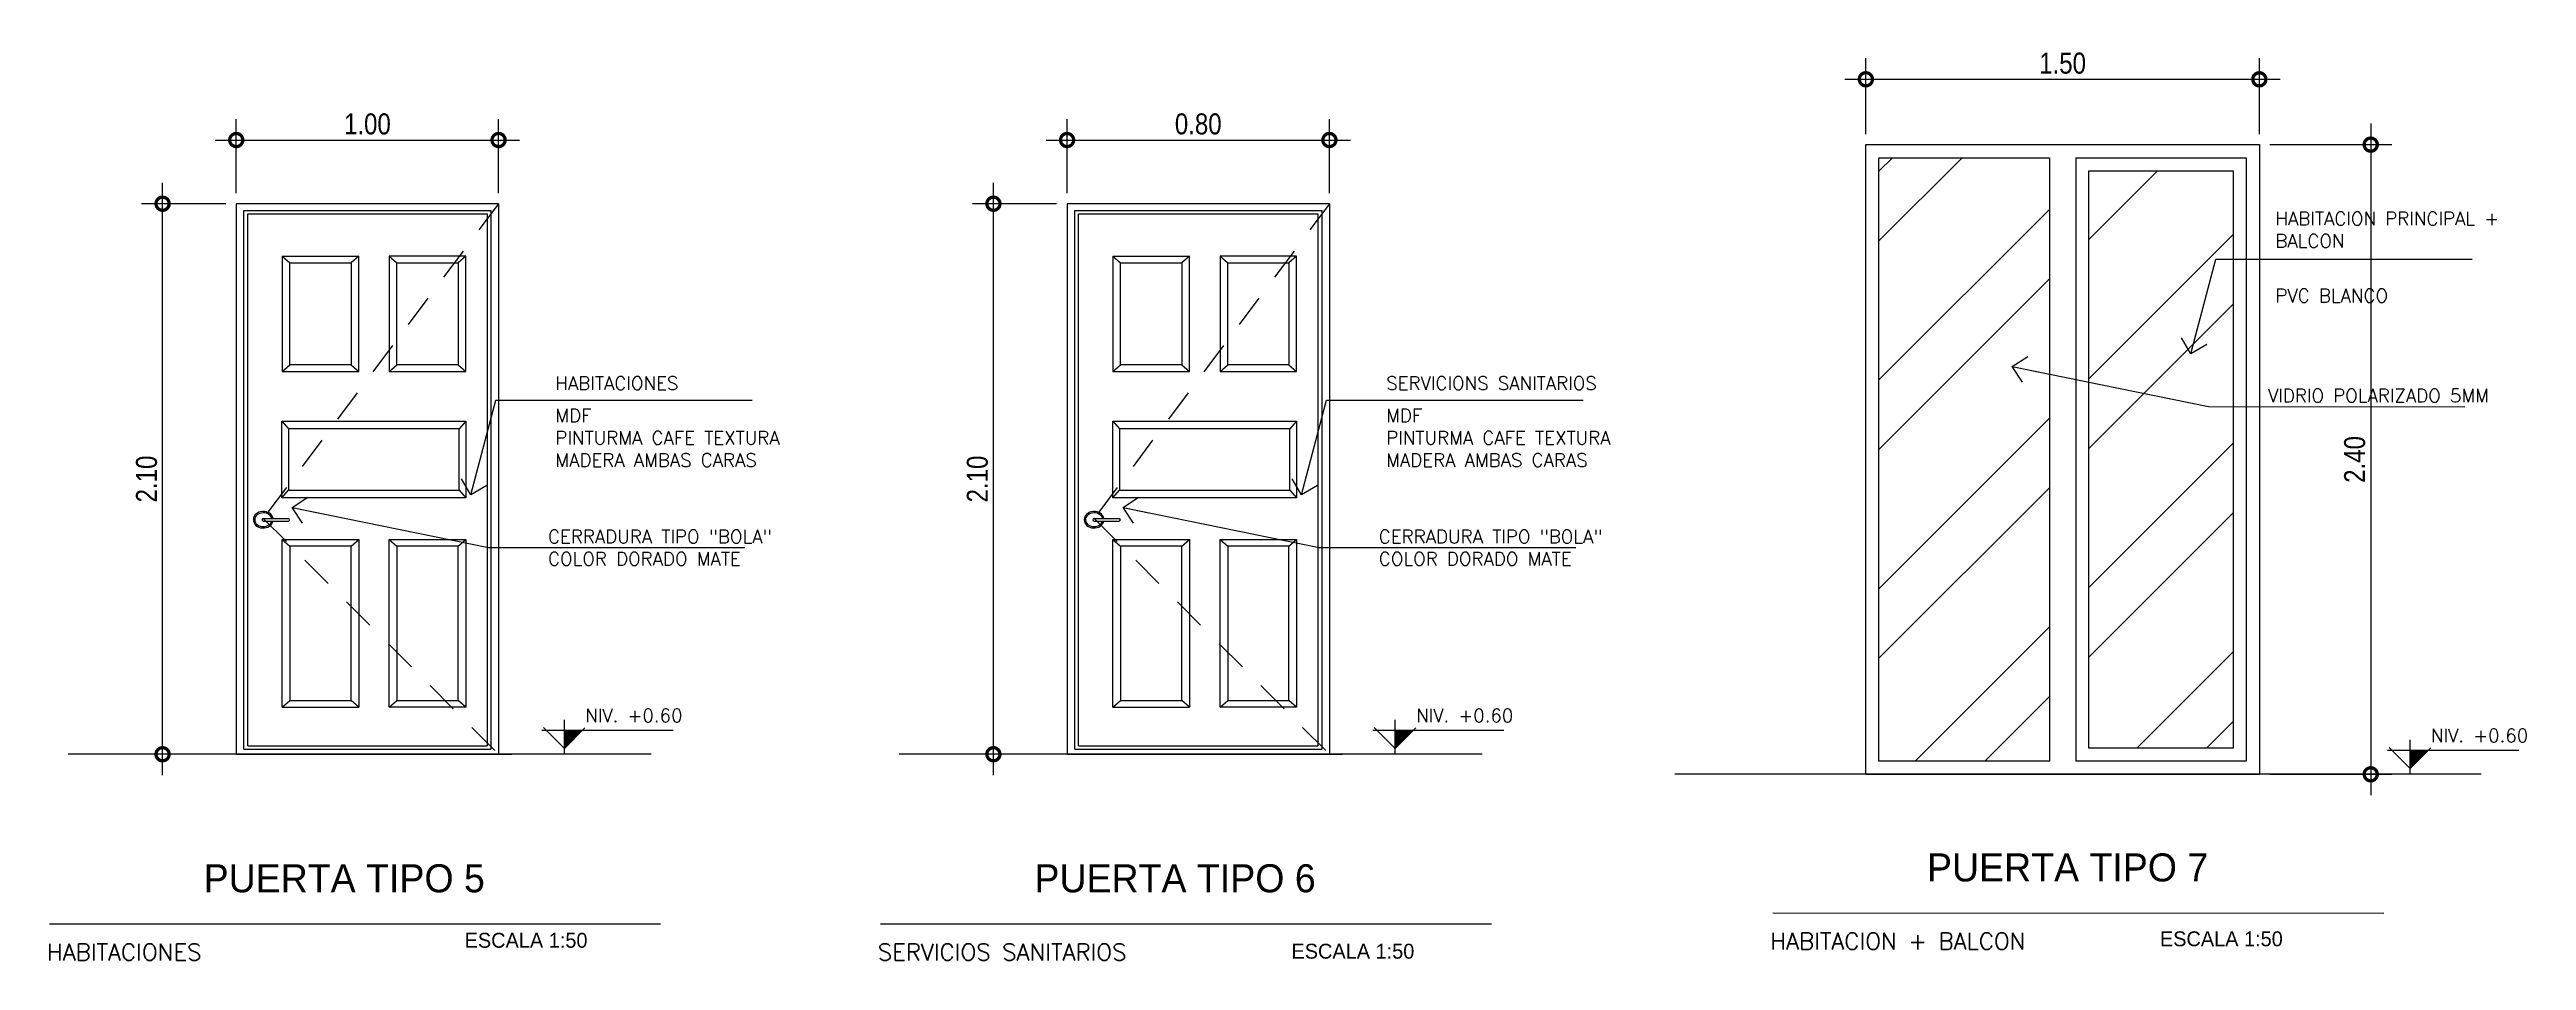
# Model space of a CAD drawing. Header units: inches. Extents: x -9 to 337, y -247 to 209.
# Drawn here: x 112.29 to 121.73, y -23.95 to -20.47 of the extents above; entities that cross this region are included whole.
import ezdxf

# ---------------------------------------------------------------- set-up
doc = ezdxf.new("R2010")
doc.units = ezdxf.units.IN
doc.header["$MEASUREMENT"] = 0
doc.header["$PDMODE"] = 34
doc.linetypes.add('DASHED2', pattern=[0.375, 0.25, -0.125])
doc.linetypes.add('HIDDEN', pattern=[0.375, 0.25, -0.125])
for name, color, linetype in [('A_COTAS', 1, 'Continuous'), ('CAJETIN', 5, 'DASHED2'), ('Textos', 2, 'Continuous'), ('ventanas', 1, 'Continuous')]:
    doc.layers.add(name, color=color, linetype=linetype)
doc.styles.add('ARIAL', font='arial.ttf', dxfattribs={"height": 0.14})
doc.styles.add('ML', font='ARIALN.TTF')
doc.styles.add('NT_25', font='romans.shx', dxfattribs={"height": 0.0509})
doc.dimstyles.new('DD_20 G', dxfattribs={"dimtxt": 0.08, "dimasz": 0.1, "dimexe": 0.08, "dimexo": 0.04, "dimgap": 0.02, "dimtad": 1, "dimzin": 0, "dimdsep": 46, "dimtxsty": 'ML', "dimblk": 'DOTSMALL', "dimcen": 0.09, "dimdle": 0.08, "dimclrd": 1, "dimclre": 1, "dimclrt": 2, "dimadec": 0, "dimazin": 0, "dimtfac": 1, "dimtofl": 0, "dimtmove": 2, "dimatfit": 3, "dimldrblk": 'OPEN90', "dimfxl": 1, "dimtolj": 1, "dimtzin": 0, "dimarcsym": 0})

msp = doc.modelspace()

# ---------------------------------------------------------------- texts
at = {"layer": 'CAJETIN', "color": 1, "char_height": 0.106867, "attachment_point": 5, "style": 'ARIAL'}
for s, insert in [('{\\fBankGothic Lt BT|b0|i0|c0|p34;\\C3;PUERTA TIPO 5}', (113.4125, -23.6345)), ('{\\fBankGothic Lt BT|b0|i0|c0|p34;\\C3;PUERTA TIPO 6}', (116.5797, -23.6345)), ('{\\fBankGothic Lt BT|b0|i0|c0|p34;\\C3;PUERTA TIPO 7}', (119.9821, -23.593))]:
    msp.add_mtext(s, dxfattribs=dict(at, insert=insert))
at = {"layer": 'CAJETIN', "color": 2, "char_height": 0.056763, "width": 3.551236, "attachment_point": 1, "style": 'ARIAL'}
for insert in [(113.8714, -23.8416), (117.0234, -23.8833), (120.3339, -23.836)]:
    msp.add_mtext('{\\fBankGothic Lt BT|b0|i0|c0|p34;ESCALA 1:50}', dxfattribs=dict(at, insert=insert))
at = {"layer": 'Textos', "color": 1, "style": 'NT_25'}
for s, p in [('HABITACIONES', (112.2793, -23.9469)), ('SERVICIOS SANITARIOS', (115.4465, -23.9469)), ('HABITACION + BALCON ', (118.8489, -23.9054))]:
    msp.add_text(s, height=0.06394, dxfattribs=at).set_placement(p)
at = {"layer": 'ventanas', "color": 3, "char_height": 0.0509, "width": 1.011541, "attachment_point": 1, "style": 'NT_25'}
for s, insert in [('HABITACION PRINCIPAL + BALCON', (120.7741, -21.094)), ('PVC BLANCO', (120.7741, -21.3876)), ('HABITACIONES', (114.2173, -21.7212)), ('SERVICIONS SANITARIOS', (117.3845, -21.7212)), ('VIDRIO POLARIZADO 5MM ', (120.7459, -21.7686)), ('MDF\\PPINTURMA CAFE TEXTURA MADERA AMBAS CARAS', (114.2173, -21.8444)), ('MDF\\PPINTURMA CAFE TEXTURA MADERA AMBAS CARAS', (117.3845, -21.8444)), ('CERRADURA TIPO "BOLA" COLOR DORADO MATE ', (114.1891, -22.3058)), ('CERRADURA TIPO "BOLA" COLOR DORADO MATE ', (117.3563, -22.3058))]:
    msp.add_mtext(s, dxfattribs=dict(at, insert=insert))

# ---------------------------------------------------------------- blocks, each defined once
blk = doc.blocks.new('ENIV 25')
at = {"linetype": 'Continuous'}
blk.add_hatch(color=256, dxfattribs=at).paths.add_polyline_path([(0.0703, 0.0703), (0, 0.0703), (0, 0)])
for p, q in [((0, -0.0216), (0, 0.1096)), ((-0.0857, 0.0703), (0.4143, 0.0703)), ((-0.08, 0.08), (0, 0)), ((0.0786, 0.0786), (0, 0))]:
    blk.add_line(p, q, dxfattribs=at)
at = {"color": 0, "style": 'NT_25', "flags": 4}
blk.add_attdef('ENIV_25', (0.0794, 0.1006), '', height=0.0509, dxfattribs=at)
blk = doc.blocks.new('_DotSmall')
at = {"color": 0, "linetype": 'ByBlock', "const_width": 0.5}
blk.add_lwpolyline([(-0.0625, 0, 1), (0.0625, 0, 1)], format="xyb", close=True, dxfattribs=at)
blk = doc.blocks.new('_Open90')
at = {"color": 0, "linetype": 'ByBlock', "lineweight": -2}
for p, q in [((0, 0), (-1, 0)), ((-0.5, 0.5), (0, 0)), ((0, 0), (-0.5, -0.5))]:
    blk.add_line(p, q, dxfattribs=at)
blk = doc.blocks.new('*D242')
at = {"color": 1, "lineweight": -2, "transparency": 16777216}
for p, q in [((113.0008, -21.0226), (113.0008, -20.7398)), ((114.0008, -21.0226), (114.0008, -20.7398)), ((112.9208, -20.8198), (114.0808, -20.8198))]:
    blk.add_line(p, q, dxfattribs=at)
at = {"layer": 'DEFPOINTS', "color": 0, "transparency": 16777216}
for p in [(114.0008, -20.8198), (113.0008, -21.0626), (114.0008, -21.0626)]:
    blk.add_point(p, dxfattribs=at)
at = {"color": 1, "lineweight": -2, "transparency": 16777216, "xscale": 0.1, "yscale": 0.1, "zscale": 0.1, "rotation": 180}
blk.add_blockref('_DotSmall', (113.0008, -20.8198), dxfattribs=at)
at = {"color": 1, "lineweight": -2, "transparency": 16777216, "xscale": 0.1, "yscale": 0.1, "zscale": 0.1}
blk.add_blockref('_DotSmall', (114.0008, -20.8198), dxfattribs=at)
at = {"color": 2, "transparency": 16777216, "insert": (113.5008, -20.7589), "char_height": 0.08, "attachment_point": 5, "style": 'ML'}
blk.add_mtext('\\A1;1.00', dxfattribs=at)
blk = doc.blocks.new('*D243')
at = {"color": 1, "lineweight": -2, "transparency": 16777216}
for p, q in [((112.72, -23.241), (112.72, -20.9826)), ((112.9608, -21.0626), (112.64, -21.0626)), ((112.9608, -23.161), (112.64, -23.161))]:
    blk.add_line(p, q, dxfattribs=at)
at = {"layer": 'DEFPOINTS', "color": 0, "transparency": 16777216}
for p in [(112.72, -21.0626), (113.0008, -21.0626), (113.0008, -23.161)]:
    blk.add_point(p, dxfattribs=at)
at = {"color": 1, "lineweight": -2, "transparency": 16777216, "xscale": 0.1, "yscale": 0.1, "zscale": 0.1}
for p, rotation in [((112.72, -21.0626), 90), ((112.72, -23.161), 270)]:
    blk.add_blockref('_DotSmall', p, dxfattribs=dict(at, rotation=rotation))
at = {"color": 2, "transparency": 16777216, "insert": (112.6591, -22.1118), "char_height": 0.08, "attachment_point": 5, "rotation": 90, "style": 'ML'}
blk.add_mtext('\\A1;2.10', dxfattribs=at)
blk = doc.blocks.new('*D271')
at = {"color": 1, "lineweight": -2, "transparency": 16777216}
for p, q in [((119.213, -20.7973), (119.213, -20.5083)), ((120.713, -20.7973), (120.713, -20.5083)), ((119.133, -20.5883), (120.793, -20.5883))]:
    blk.add_line(p, q, dxfattribs=at)
at = {"layer": 'DEFPOINTS', "color": 0, "transparency": 16777216}
for p in [(120.713, -20.5883), (119.213, -20.8373), (120.713, -20.8373)]:
    blk.add_point(p, dxfattribs=at)
at = {"color": 1, "lineweight": -2, "transparency": 16777216, "xscale": 0.1, "yscale": 0.1, "zscale": 0.1, "rotation": 180}
blk.add_blockref('_DotSmall', (119.213, -20.5883), dxfattribs=at)
at = {"color": 1, "lineweight": -2, "transparency": 16777216, "xscale": 0.1, "yscale": 0.1, "zscale": 0.1}
blk.add_blockref('_DotSmall', (120.713, -20.5883), dxfattribs=at)
at = {"color": 2, "transparency": 16777216, "insert": (119.963, -20.5274), "char_height": 0.08, "attachment_point": 5, "style": 'ML'}
blk.add_mtext('\\A1;1.50', dxfattribs=at)
blk = doc.blocks.new('*D272')
at = {"color": 1, "lineweight": -2, "transparency": 16777216}
for p, q in [((121.1376, -20.7573), (121.1376, -23.3173)), ((120.753, -20.8373), (121.2176, -20.8373)), ((120.753, -23.2373), (121.2176, -23.2373))]:
    blk.add_line(p, q, dxfattribs=at)
at = {"layer": 'DEFPOINTS', "color": 0, "transparency": 16777216}
for p in [(120.713, -20.8373), (120.713, -23.2373), (121.1376, -23.2373)]:
    blk.add_point(p, dxfattribs=at)
at = {"color": 1, "lineweight": -2, "transparency": 16777216, "xscale": 0.1, "yscale": 0.1, "zscale": 0.1}
for p, rotation in [((121.1376, -20.8373), 90), ((121.1376, -23.2373), 270)]:
    blk.add_blockref('_DotSmall', p, dxfattribs=dict(at, rotation=rotation))
at = {"color": 2, "transparency": 16777216, "insert": (121.0767, -22.0373), "char_height": 0.08, "attachment_point": 5, "rotation": 90, "style": 'ML'}
blk.add_mtext('\\A1;2.40', dxfattribs=at)
blk = doc.blocks.new('*D275')
at = {"color": 1, "lineweight": -2, "transparency": 16777216}
for p, q in [((116.168, -21.0226), (116.168, -20.7398)), ((117.168, -21.0226), (117.168, -20.7398)), ((116.088, -20.8198), (117.248, -20.8198))]:
    blk.add_line(p, q, dxfattribs=at)
at = {"layer": 'DEFPOINTS', "color": 0, "transparency": 16777216}
for p in [(117.168, -20.8198), (116.168, -21.0626), (117.168, -21.0626)]:
    blk.add_point(p, dxfattribs=at)
at = {"color": 1, "lineweight": -2, "transparency": 16777216, "xscale": 0.1, "yscale": 0.1, "zscale": 0.1, "rotation": 180}
blk.add_blockref('_DotSmall', (116.168, -20.8198), dxfattribs=at)
at = {"color": 1, "lineweight": -2, "transparency": 16777216, "xscale": 0.1, "yscale": 0.1, "zscale": 0.1}
blk.add_blockref('_DotSmall', (117.168, -20.8198), dxfattribs=at)
at = {"color": 2, "transparency": 16777216, "insert": (116.668, -20.7589), "char_height": 0.08, "attachment_point": 5, "style": 'ML'}
blk.add_mtext('\\A1;0.80', dxfattribs=at)
blk = doc.blocks.new('*D276')
at = {"color": 1, "lineweight": -2, "transparency": 16777216}
for p, q in [((115.8872, -23.241), (115.8872, -20.9826)), ((116.128, -21.0626), (115.8072, -21.0626)), ((116.128, -23.161), (115.8072, -23.161))]:
    blk.add_line(p, q, dxfattribs=at)
at = {"layer": 'DEFPOINTS', "color": 0, "transparency": 16777216}
for p in [(115.8872, -21.0626), (116.168, -21.0626), (116.168, -23.161)]:
    blk.add_point(p, dxfattribs=at)
at = {"color": 1, "lineweight": -2, "transparency": 16777216, "xscale": 0.1, "yscale": 0.1, "zscale": 0.1}
for p, rotation in [((115.8872, -21.0626), 90), ((115.8872, -23.161), 270)]:
    blk.add_blockref('_DotSmall', p, dxfattribs=dict(at, rotation=rotation))
at = {"color": 2, "transparency": 16777216, "insert": (115.8263, -22.1118), "char_height": 0.08, "attachment_point": 5, "rotation": 90, "style": 'ML'}
blk.add_mtext('\\A1;2.10', dxfattribs=at)

# ---------------------------------------------------------------- dimensions: what is measured, and where the dimension line sits
dim = msp.add_linear_dim(base=(120.713, -20.5883), p1=(119.213, -20.8373), p2=(120.713, -20.8373), dimstyle='DD_20 G')
dim.commit()
dim.dimension.update_dxf_attribs({"geometry": '*D271', "text_midpoint": (119.963, -20.5274)})
for base, p1, p2, text, picture, middle in [((114.0008, -20.8198), (113.0008, -21.0626), (114.0008, -21.0626), '1.00', '*D242', (113.5008, -20.7589)), ((117.168, -20.8198), (116.168, -21.0626), (117.168, -21.0626), '0.80', '*D275', (116.668, -20.7589))]:
    dim = msp.add_linear_dim(base=base, p1=p1, p2=p2, text=text, dimstyle='DD_20 G')
    dim.commit()
    dim.dimension.update_dxf_attribs({"geometry": picture, "text_midpoint": middle})
for base, p1, p2, picture, middle in [((121.1376, -23.2373), (120.713, -20.8373), (120.713, -23.2373), '*D272', (121.0767, -22.0373)), ((112.72, -21.0626), (113.0008, -23.161), (113.0008, -21.0626), '*D243', (112.6591, -22.1118)), ((115.8872, -21.0626), (116.168, -23.161), (116.168, -21.0626), '*D276', (115.8263, -22.1118))]:
    dim = msp.add_linear_dim(base=base, p1=p1, p2=p2, angle=90, dimstyle='DD_20 G')
    dim.commit()
    dim.dimension.update_dxf_attribs({"geometry": picture, "text_midpoint": middle})

# ---------------------------------------------------------------- hatches: boundary and pattern name
at = {"transparency": 33554610}
h = msp.add_hatch(dxfattribs=at)
h.set_pattern_fill('ANSI32', color=8, scale=1.5)
h.set_pattern_definition([(45, (17.4801, -146.5866), (-0.3977476, 0.3977476), []), (45, (17.74525, -146.5866), (-0.3977476, 0.3977476), [])])
h.paths.add_polyline_path([(119.913, -20.8873), (119.263, -20.8873), (119.263, -23.1873), (119.913, -23.1873)])
h.paths.add_polyline_path([(120.613, -20.9373), (120.063, -20.9373), (120.063, -23.1373), (120.613, -23.1373)])

# ---------------------------------------------------------------- linework, layer by layer
at = {"color": 2}
for p, q in [((119.213, -20.8373), (120.713, -20.8373)), ((119.913, -20.8873), (119.913, -23.1873)), ((120.013, -20.8873), (120.013, -23.1873)), ((114.0008, -21.0626), (113.0008, -21.0626)), ((114.0008, -21.0626), (113.0008, -21.0626)), ((113.0008, -21.0626), (113.0008, -23.161)), ((114.0008, -21.0626), (114.0008, -23.161)), ((114.0008, -21.0626), (114.0008, -23.161)), ((117.168, -21.0626), (116.168, -21.0626)), ((117.168, -21.0626), (116.168, -21.0626)), ((116.168, -21.0626), (116.168, -23.161)), ((117.168, -21.0626), (117.168, -23.161)), ((117.168, -21.0626), (117.168, -23.161)), ((114.0008, -23.161), (113.0008, -23.161)), ((117.168, -23.161), (116.168, -23.161)), ((119.213, -23.2373), (120.713, -23.2373)), ((118.8587, -23.7659), (121.1879, -23.7663)), ((112.2891, -23.8074), (114.6183, -23.8078)), ((115.4563, -23.8074), (117.7855, -23.8078))]:
    msp.add_line(p, q, dxfattribs=at)
at = {"color": 8}
for p, q in [((113.03, -21.088), (113.9716, -21.088)), ((113.03, -23.1417), (113.03, -21.088)), ((113.0446, -23.129), (113.0446, -21.1007)), ((113.0446, -21.1007), (113.9571, -21.1007)), ((113.9571, -21.1007), (113.9571, -23.129)), ((113.9716, -21.088), (113.9716, -23.1417)), ((116.1972, -21.088), (117.1389, -21.088)), ((116.1972, -23.1417), (116.1972, -21.088)), ((116.2118, -23.129), (116.2118, -21.1007)), ((116.2118, -21.1007), (117.1243, -21.1007)), ((117.1243, -21.1007), (117.1243, -23.129)), ((117.1389, -21.088), (117.1389, -23.1417)), ((113.1758, -21.2626), (113.4675, -21.2626)), ((113.1758, -21.2626), (113.1758, -21.7016)), ((113.1758, -21.2626), (113.205, -21.288)), ((113.205, -21.288), (113.4383, -21.288)), ((113.205, -21.6762), (113.205, -21.288)), ((113.4675, -21.2626), (113.4383, -21.288)), ((113.4383, -21.288), (113.4383, -21.6762)), ((113.4675, -21.7016), (113.4675, -21.2626)), ((113.5841, -21.2626), (113.5841, -21.7016)), ((113.8758, -21.2626), (113.5841, -21.2626)), ((113.5841, -21.2626), (113.6133, -21.288)), ((113.6133, -21.6762), (113.6133, -21.288)), ((113.6133, -21.288), (113.8466, -21.288)), ((113.8758, -21.2626), (113.8466, -21.288)), ((113.8466, -21.288), (113.8466, -21.6762)), ((113.8758, -21.7016), (113.8758, -21.2626)), ((116.343, -21.2626), (116.6347, -21.2626)), ((116.343, -21.2626), (116.343, -21.7016)), ((116.343, -21.2626), (116.3722, -21.288)), ((116.3722, -21.288), (116.6055, -21.288)), ((116.3722, -21.6762), (116.3722, -21.288)), ((116.6347, -21.2626), (116.6055, -21.288)), ((116.6055, -21.288), (116.6055, -21.6762)), ((116.6347, -21.7016), (116.6347, -21.2626)), ((116.7514, -21.2626), (116.7514, -21.7016)), ((117.043, -21.2626), (116.7514, -21.2626)), ((116.7514, -21.2626), (116.7805, -21.288)), ((116.7805, -21.6762), (116.7805, -21.288)), ((116.7805, -21.288), (117.0139, -21.288)), ((117.043, -21.2626), (117.0139, -21.288)), ((117.0139, -21.288), (117.0139, -21.6762)), ((117.043, -21.7016), (117.043, -21.2626)), ((113.1758, -21.7016), (113.205, -21.6762)), ((113.1758, -21.7016), (113.4675, -21.7016)), ((113.4383, -21.6762), (113.205, -21.6762)), ((113.4383, -21.6762), (113.4675, -21.7016)), ((113.5841, -21.7016), (113.6133, -21.6762)), ((113.5841, -21.7016), (113.8758, -21.7016)), ((113.8466, -21.6762), (113.6133, -21.6762)), ((113.8466, -21.6762), (113.8758, -21.7016)), ((116.343, -21.7016), (116.3722, -21.6762)), ((116.343, -21.7016), (116.6347, -21.7016)), ((116.6055, -21.6762), (116.3722, -21.6762)), ((116.6055, -21.6762), (116.6347, -21.7016)), ((116.7514, -21.7016), (116.7805, -21.6762)), ((116.7514, -21.7016), (117.043, -21.7016)), ((117.0139, -21.6762), (116.7805, -21.6762)), ((117.0139, -21.6762), (117.043, -21.7016)), ((113.1748, -21.892), (113.8758, -21.892)), ((113.1748, -22.1836), (113.1748, -21.892)), ((113.1748, -21.892), (113.2002, -21.9211)), ((113.8758, -21.892), (113.8504, -21.9211)), ((113.8758, -21.892), (113.8758, -22.1836)), ((116.342, -21.892), (117.043, -21.892)), ((116.342, -22.1836), (116.342, -21.892)), ((116.342, -21.892), (116.3674, -21.9211)), ((117.043, -21.892), (117.0176, -21.9211)), ((117.043, -21.892), (117.043, -22.1836)), ((113.8504, -21.9211), (113.2002, -21.9211)), ((113.2002, -21.9211), (113.2002, -22.1545)), ((113.8504, -22.1545), (113.8504, -21.9211)), ((117.0176, -21.9211), (116.3674, -21.9211)), ((116.3674, -21.9211), (116.3674, -22.1545)), ((117.0176, -22.1545), (117.0176, -21.9211)), ((113.1748, -22.1836), (113.2002, -22.1545)), ((113.8758, -22.1836), (113.1748, -22.1836)), ((113.2002, -22.1545), (113.8504, -22.1545)), ((113.8504, -22.1545), (113.8758, -22.1836)), ((116.342, -22.1836), (116.3674, -22.1545)), ((117.043, -22.1836), (116.342, -22.1836)), ((116.3674, -22.1545), (117.0176, -22.1545)), ((117.0176, -22.1545), (117.043, -22.1836)), ((113.1039, -22.262), (113.1989, -22.262)), ((113.1039, -22.272), (113.1989, -22.272)), ((116.2711, -22.262), (116.3661, -22.262)), ((116.2711, -22.272), (116.3661, -22.272)), ((113.1758, -22.3418), (113.4675, -22.3418)), ((113.1758, -22.9809), (113.1758, -22.3418)), ((113.1758, -22.3418), (113.205, -22.3672)), ((113.4383, -22.3672), (113.205, -22.3672)), ((113.205, -22.3672), (113.205, -22.9555)), ((113.4383, -22.3672), (113.4675, -22.3418)), ((113.4383, -22.9555), (113.4383, -22.3672)), ((113.4675, -22.3418), (113.4675, -22.9809)), ((113.5841, -22.3418), (113.8758, -22.3418)), ((113.5841, -22.3418), (113.6133, -22.3672)), ((113.5841, -22.9809), (113.5841, -22.3418)), ((113.6133, -22.3672), (113.6133, -22.9555)), ((113.8466, -22.3672), (113.6133, -22.3672)), ((113.8466, -22.3672), (113.8758, -22.3418)), ((113.8466, -22.9555), (113.8466, -22.3672)), ((113.8758, -22.3418), (113.8758, -22.9809)), ((116.343, -22.3418), (116.6347, -22.3418)), ((116.343, -22.9809), (116.343, -22.3418)), ((116.343, -22.3418), (116.3722, -22.3672)), ((116.6055, -22.3672), (116.3722, -22.3672)), ((116.3722, -22.3672), (116.3722, -22.9555)), ((116.6055, -22.3672), (116.6347, -22.3418)), ((116.6055, -22.9555), (116.6055, -22.3672)), ((116.6347, -22.3418), (116.6347, -22.9809)), ((116.7514, -22.3418), (117.043, -22.3418)), ((116.7514, -22.3418), (116.7805, -22.3672)), ((116.7514, -22.9809), (116.7514, -22.3418)), ((116.7805, -22.3672), (116.7805, -22.9555)), ((117.0139, -22.3672), (116.7805, -22.3672)), ((117.0139, -22.3672), (117.043, -22.3418)), ((117.0139, -22.9555), (117.0139, -22.3672)), ((117.043, -22.3418), (117.043, -22.9809)), ((113.1758, -22.9809), (113.205, -22.9555)), ((113.1758, -22.9809), (113.4675, -22.9809)), ((113.205, -22.9555), (113.4383, -22.9555)), ((113.4675, -22.9809), (113.4383, -22.9555)), ((113.5841, -22.9809), (113.6133, -22.9555)), ((113.8758, -22.9809), (113.5841, -22.9809)), ((113.6133, -22.9555), (113.8466, -22.9555)), ((113.8758, -22.9809), (113.8466, -22.9555)), ((116.343, -22.9809), (116.3722, -22.9555)), ((116.343, -22.9809), (116.6347, -22.9809)), ((116.3722, -22.9555), (116.6055, -22.9555)), ((116.6347, -22.9809), (116.6055, -22.9555)), ((116.7514, -22.9809), (116.7805, -22.9555)), ((117.043, -22.9809), (116.7514, -22.9809)), ((116.7805, -22.9555), (117.0139, -22.9555)), ((117.043, -22.9809), (117.0139, -22.9555)), ((113.0446, -23.129), (113.9571, -23.129)), ((116.2118, -23.129), (117.1243, -23.129)), ((113.0008, -23.161), (114.0508, -23.161)), ((113.03, -23.1417), (113.9716, -23.1417)), ((116.168, -23.161), (117.218, -23.161)), ((116.1972, -23.1417), (117.1389, -23.1417))]:
    msp.add_line(p, q, dxfattribs=at)
at = {"color": 6}
for p, q in [((114.5826, -23.161), (112.3606, -23.161)), ((117.7498, -23.161), (115.5278, -23.161)), ((121.558, -23.2373), (118.4844, -23.2373))]:
    msp.add_line(p, q, dxfattribs=at)
at = {"color": 2}
for points in [[(119.213, -20.8373), (120.713, -20.8373), (120.713, -23.2373), (119.213, -23.2373)], [(120.063, -20.9373), (120.613, -20.9373), (120.613, -23.1373), (120.063, -23.1373)]]:
    msp.add_lwpolyline(points, close=True, dxfattribs=at)
for points in [[(119.913, -23.1873), (119.263, -23.1873), (119.263, -20.8873), (119.913, -20.8873)], [(120.013, -20.8873), (120.663, -20.8873), (120.663, -23.1873), (120.013, -23.1873)]]:
    msp.add_lwpolyline(points, dxfattribs=at)
at = {"color": 8, "linetype": 'HIDDEN', "ltscale": 0.5, "transparency": 33554610}
for points in [[(114.0008, -21.0626), (113.1039, -22.262), (114.0008, -23.161)], [(117.168, -21.0626), (116.2711, -22.262), (117.168, -23.161)]]:
    msp.add_lwpolyline(points, dxfattribs=at)
at = {"color": 8}
for centre, start, end in [((113.1039, -22.267), 90, 270), ((113.1989, -22.267), 270, 90), ((116.2711, -22.267), 90, 270), ((116.3661, -22.267), 270, 90)]:
    msp.add_arc(centre, 0.005, start, end, dxfattribs=at)
for centre in [(113.1039, -22.267), (116.2711, -22.267)]:
    msp.add_ellipse(centre, major_axis=(0.0379, 0), ratio=0.835346, start_param=0.158494, end_param=6.124691, dxfattribs=at)
for points in [[(113.1365, -22.2629), (113.1348, -22.2541), (113.1269, -22.2457), (113.0996, -22.2369), (113.0789, -22.245), (113.0672, -22.2706), (113.0756, -22.2866), (113.1084, -22.2971), (113.1291, -22.2889), (113.1356, -22.2745), (113.1361, -22.2728), (113.1365, -22.2711)], [(116.3037, -22.2629), (116.302, -22.2541), (116.2941, -22.2457), (116.2668, -22.2369), (116.2461, -22.245), (116.2344, -22.2706), (116.2428, -22.2866), (116.2756, -22.2971), (116.2963, -22.2889), (116.3028, -22.2745), (116.3033, -22.2728), (116.3037, -22.2711)]]:
    msp.add_open_spline(points, degree=3, knots=[0.158494, 0.158494, 0.158494, 0.158494, 1.203257, 1.203257, 2.776455, 2.776455, 4.349652, 4.349652, 5.92285, 5.92285, 6.124691, 6.124691, 6.124691, 6.124691], dxfattribs=at)

# ---------------------------------------------------------------- block references
at = {"layer": 'A_COTAS', "color": 3}
ref = msp.add_blockref('ENIV 25', (114.2516, -23.1394), dxfattribs=at)
ref.add_attrib('ENIV_25', 'NIV. +0.60', (114.3311, -23.0389), dxfattribs={"layer": '0', "color": 4, "height": 0.0509, "style": 'NT_25'})
ref = msp.add_blockref('ENIV 25', (117.4189, -23.1394), dxfattribs=at)
ref.add_attrib('ENIV_25', 'NIV. +0.60', (117.4983, -23.0389), dxfattribs={"layer": '0', "color": 4, "height": 0.0509, "style": 'NT_25'})
ref = msp.add_blockref('ENIV 25', (121.2876, -23.2157), dxfattribs=at)
ref.add_attrib('ENIV_25', 'NIV. +0.60', (121.367, -23.1152), dxfattribs={"layer": '0', "color": 4, "height": 0.0509, "style": 'NT_25'})

msp.set_redraw_order([(e.dxf.handle, doc.entitydb.next_handle()) for e in msp.query("TEXT MTEXT ATTDEF DIMENSION ARC_DIMENSION")])  # texts and dimensions are drawn at this point

# ---------------------------------------------------------------- leaders
at = {"layer": 'ventanas'}
for points in [[(120.4515, -21.6345), (120.5471, -21.2738), (121.5248, -21.2745)], [(119.7713, -21.6835), (120.5189, -21.8356), (121.4967, -21.8363)], [(113.8948, -22.1717), (113.9903, -21.8109), (114.9681, -21.8116)], [(117.062, -22.1717), (117.1575, -21.8109), (118.1353, -21.8116)], [(113.2145, -22.2207), (113.9621, -22.3727), (114.9399, -22.3734)], [(116.3818, -22.2207), (117.1294, -22.3727), (118.1071, -22.3734)]]:
    msp.add_leader(points, dimstyle='DD_20 G', dxfattribs=at)

doc.saveas('drawing.dxf')
